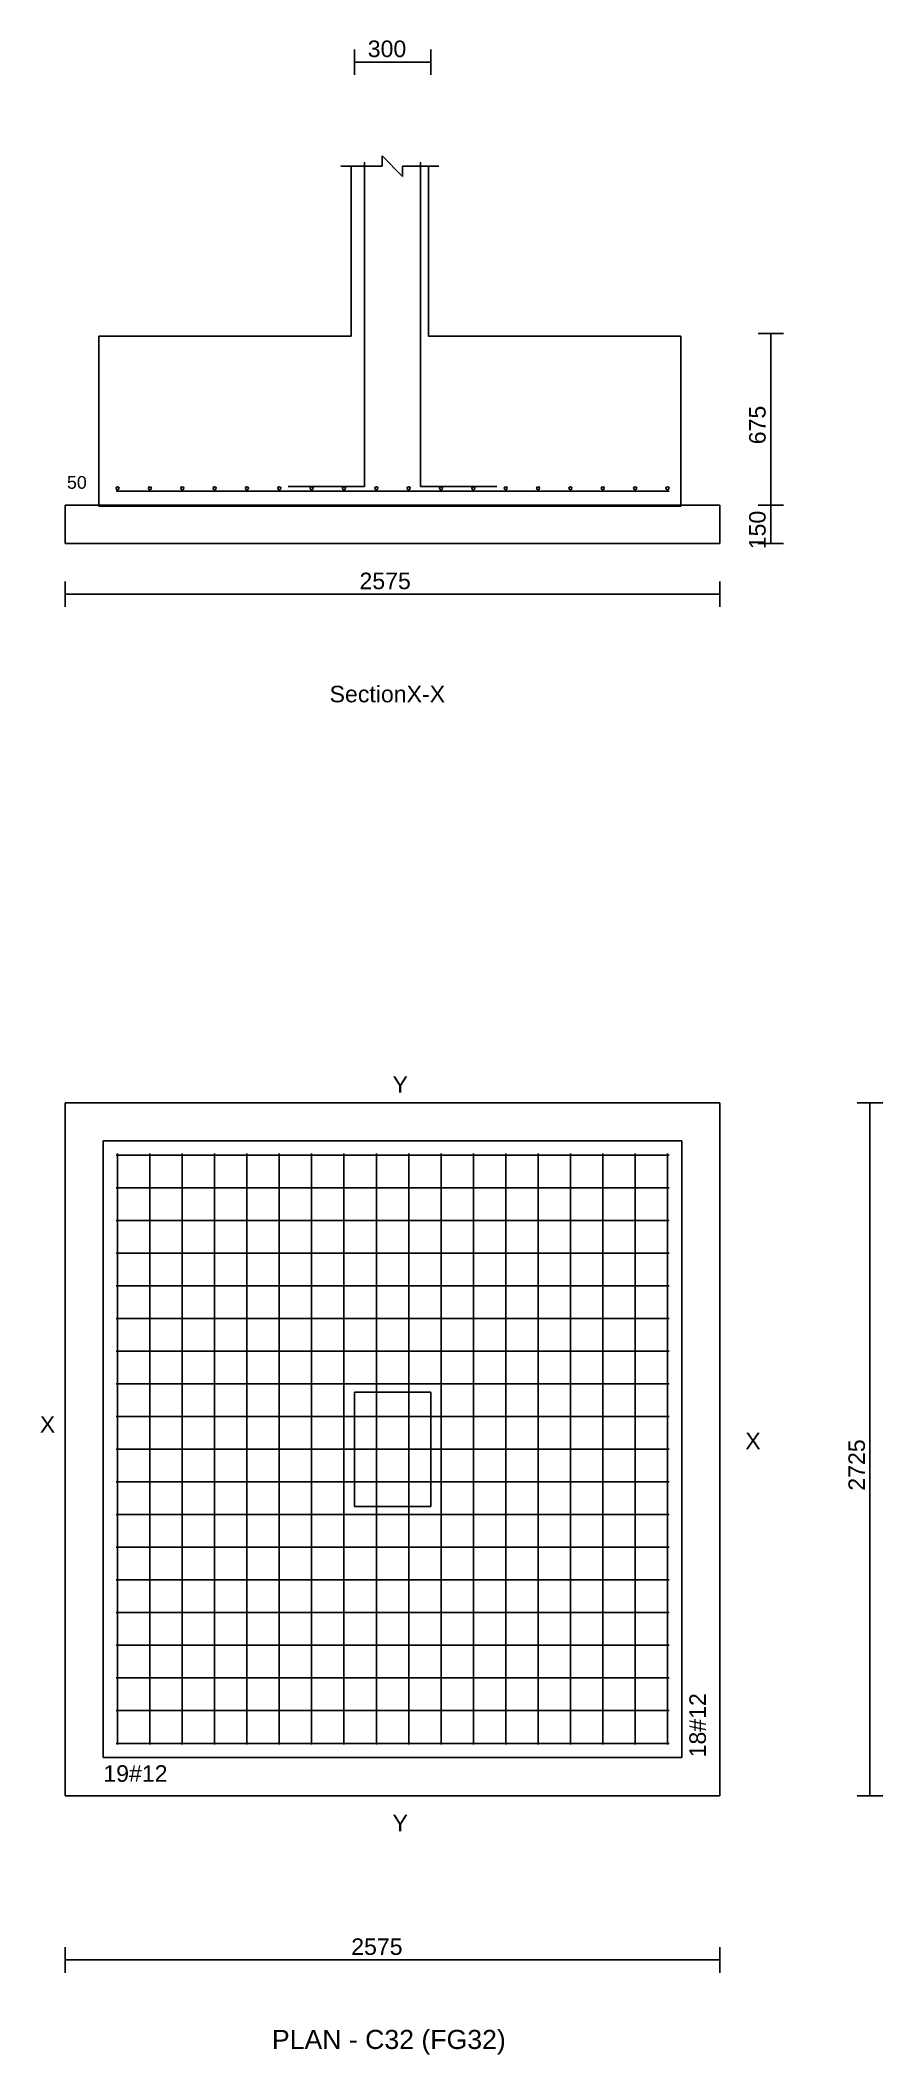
# Model space of a CAD drawing. Extents: x 0 to 27, y -1 to 285.
# Drawn here: x 22.38 to 25.69, y 106.52 to 114.44 of the extents above; entities that cross this region are included whole.
import ezdxf
from ezdxf.enums import TextEntityAlignment as Align

# ---------------------------------------------------------------- set-up
doc = ezdxf.new("R2010")
doc.units = 0
for name, color, linetype in [('Bottom_Cover', 7, 'CONTINUOUS'), ('Column_Bars', 4, 'CONTINUOUS'), ('Column_Dimension', 7, 'CONTINUOUS'), ('Columns', 4, 'CONTINUOUS'), ('dim_all', 7, 'CONTINUOUS'), ('Footing_Plan', 7, 'CONTINUOUS'), ('PCC', 2, 'CONTINUOUS'), ('PCC_Depth', 7, 'CONTINUOUS'), ('Pcc_Plan', 2, 'CONTINUOUS'), ('Plan', 7, 'CONTINUOUS'), ('Plan_Rf_Xdir', 1, 'CONTINUOUS'), ('Plan_Rf_Ydir', 3, 'CONTINUOUS'), ('Section', 2, 'CONTINUOUS'), ('SectionName', 3, 'CONTINUOUS'), ('Sectn_Rf_Xdir', 1, 'CONTINUOUS'), ('Sectn_Rf_Ydir', 3, 'CONTINUOUS'), ('Total_Depth', 7, 'CONTINUOUS'), ('X_Dimension', 7, 'CONTINUOUS')]:
    doc.layers.add(name, color=color, linetype=linetype)
doc.styles.add('STRUDS_Arial', font='ARIAL.TTF', dxfattribs={"height": 0.04})

msp = doc.modelspace()

# ---------------------------------------------------------------- texts
at = {"layer": 'Bottom_Cover', "style": 'STRUDS_Arial'}
msp.add_text('50', height=0.05, dxfattribs=at).set_placement((22.4821, 112.678))
at = {"layer": 'Column_Dimension', "style": 'STRUDS_Arial'}
msp.add_text('300', height=0.065, dxfattribs=at).set_placement((23.665, 114.376))
at = {"layer": 'dim_all', "style": 'STRUDS_Arial'}
msp.add_text('2725 ', height=0.065, rotation=90, dxfattribs=at).set_placement((25.6205, 108.737))
msp.add_text('2575 ', height=0.065, dxfattribs=at).set_placement((23.6, 106.911))
at = {"layer": 'PCC_Depth', "style": 'STRUDS_Arial'}
msp.add_text('150', height=0.065, rotation=90, dxfattribs=at).set_placement((25.23, 112.44))
at = {"layer": 'Plan', "style": 'STRUDS_Arial'}
msp.add_text('PLAN - C32 (FG32) ', height=0.075, dxfattribs=at).set_placement((23.7625, 106.541), align=Align.CENTER)
at = {"layer": 'Plan_Rf_Xdir', "style": 'STRUDS_Arial'}
msp.add_text('19#12', height=0.065, dxfattribs=at).set_placement((22.625, 107.592))
at = {"layer": 'Plan_Rf_Ydir', "style": 'STRUDS_Arial'}
msp.add_text('18#12', height=0.065, rotation=90, dxfattribs=at).set_placement((24.995, 107.688))
at = {"layer": 'Section', "style": 'STRUDS_Arial'}
msp.add_text('SectionX-X', height=0.065, dxfattribs=at).set_placement((23.515, 111.838))
at = {"layer": 'SectionName', "style": 'STRUDS_Arial'}
for s, p in [('Y', (23.7625, 110.302)), ('X', (22.375, 108.965)), ('X', (25.15, 108.9)), ('Y', (23.7625, 107.397))]:
    msp.add_text(s, height=0.065, dxfattribs=at).set_placement(p)
at = {"layer": 'Total_Depth', "style": 'STRUDS_Arial'}
msp.add_text('675', height=0.065, rotation=90, dxfattribs=at).set_placement((25.23, 112.853))
at = {"layer": 'X_Dimension', "style": 'STRUDS_Arial'}
msp.add_text('2575', height=0.065, dxfattribs=at).set_placement((23.6325, 112.283))

# ---------------------------------------------------------------- linework, layer by layer
at = {"layer": 'Column_Bars'}
for p, q in [((23.6525, 113.963), (23.6525, 112.687)), ((23.8725, 113.963), (23.8725, 112.687)), ((23.6525, 112.687), (23.3525, 112.687)), ((23.8725, 112.687), (24.1725, 112.687))]:
    msp.add_line(p, q, dxfattribs=at)
at = {"layer": 'Columns'}
for p, q in [((23.6125, 108.675), (23.6125, 109.125)), ((23.6125, 109.125), (23.9125, 109.125)), ((23.9125, 109.125), (23.9125, 108.675)), ((23.9125, 108.675), (23.6125, 108.675))]:
    msp.add_line(p, q, dxfattribs=at)
at = {"layer": 'dim_all'}
for p, q in [((23.6125, 114.406), (23.6125, 114.306)), ((23.6125, 114.356), (23.9125, 114.356)), ((23.9125, 114.406), (23.9125, 114.306)), ((25.2, 113.288), (25.3, 113.288)), ((25.25, 112.613), (25.25, 113.288)), ((25.2, 112.613), (25.3, 112.613)), ((25.2, 112.613), (25.3, 112.613)), ((25.25, 112.463), (25.25, 112.613)), ((25.2, 112.463), (25.3, 112.463)), ((22.475, 112.313), (22.475, 112.213)), ((25.05, 112.313), (25.05, 112.213)), ((22.475, 112.263), (25.05, 112.263)), ((25.5905, 110.262), (25.6905, 110.262)), ((25.6405, 107.537), (25.6405, 110.262)), ((25.5905, 107.537), (25.6905, 107.537)), ((22.475, 106.941), (22.475, 106.841)), ((22.475, 106.891), (25.05, 106.891)), ((25.05, 106.941), (25.05, 106.841))]:
    msp.add_line(p, q, dxfattribs=at)
at = {"layer": 'Footing_Plan'}
for p, q in [((22.625, 107.688), (22.625, 110.113)), ((22.625, 110.113), (24.9, 110.113)), ((24.9, 110.113), (24.9, 107.688)), ((24.9, 107.688), (22.625, 107.688))]:
    msp.add_line(p, q, dxfattribs=at)
at = {"layer": 'PCC'}
for p, q in [((22.475, 112.463), (22.475, 112.613)), ((22.475, 112.613), (25.05, 112.613)), ((22.475, 112.463), (22.475, 112.613)), ((22.475, 112.613), (25.05, 112.613)), ((25.05, 112.613), (25.05, 112.463)), ((25.05, 112.613), (25.05, 112.463)), ((25.05, 112.463), (22.475, 112.463)), ((25.05, 112.463), (22.475, 112.463))]:
    msp.add_line(p, q, dxfattribs=at)
at = {"layer": 'Pcc_Plan'}
for p, q in [((22.475, 107.537), (22.475, 110.262)), ((22.475, 110.262), (25.05, 110.262)), ((25.05, 110.262), (25.05, 107.537)), ((25.05, 107.537), (22.475, 107.537))]:
    msp.add_line(p, q, dxfattribs=at)
at = {"layer": 'Plan_Rf_Xdir'}
for p, q in [((22.675, 110.057), (24.85, 110.057)), ((22.675, 109.928), (24.85, 109.928)), ((22.675, 109.8), (24.85, 109.8)), ((22.675, 109.671), (24.85, 109.671)), ((22.675, 109.543), (24.85, 109.543)), ((22.675, 109.414), (24.85, 109.414)), ((22.675, 109.286), (24.85, 109.286)), ((22.675, 109.157), (24.85, 109.157)), ((22.675, 109.029), (24.85, 109.029)), ((22.675, 108.9), (24.85, 108.9)), ((22.675, 108.772), (24.85, 108.772)), ((22.675, 108.643), (24.85, 108.643)), ((22.675, 108.515), (24.85, 108.515)), ((22.675, 108.386), (24.85, 108.386)), ((22.675, 108.258), (24.85, 108.258)), ((22.675, 108.129), (24.85, 108.129)), ((22.675, 108.001), (24.85, 108.001)), ((22.675, 107.872), (24.85, 107.872)), ((22.675, 107.743), (24.85, 107.743))]:
    msp.add_line(p, q, dxfattribs=at)
at = {"layer": 'Plan_Rf_Ydir'}
for p, q in [((22.681, 110.063), (22.681, 107.738)), ((22.8082, 110.063), (22.8082, 107.738)), ((22.9355, 110.063), (22.9355, 107.738)), ((23.0627, 110.063), (23.0627, 107.738)), ((23.1899, 110.063), (23.1899, 107.738)), ((23.3172, 110.063), (23.3172, 107.738)), ((23.4444, 110.063), (23.4444, 107.738)), ((23.5716, 110.063), (23.5716, 107.738)), ((23.6989, 110.063), (23.6989, 107.738)), ((23.8261, 110.063), (23.8261, 107.738)), ((23.9534, 110.063), (23.9534, 107.738)), ((24.0806, 110.063), (24.0806, 107.738)), ((24.2078, 110.063), (24.2078, 107.738)), ((24.3351, 110.063), (24.3351, 107.738)), ((24.4623, 110.063), (24.4623, 107.738)), ((24.5895, 110.063), (24.5895, 107.738)), ((24.7168, 110.063), (24.7168, 107.738)), ((24.844, 110.063), (24.844, 107.738))]:
    msp.add_line(p, q, dxfattribs=at)
at = {"layer": 'Section'}
for p, q in [((23.5997, 113.947), (23.5592, 113.947)), ((23.5592, 113.947), (23.5997, 113.947)), ((23.7212, 113.947), (23.5997, 113.947)), ((23.5997, 113.947), (23.5997, 113.278)), ((23.8022, 113.906), (23.7212, 113.987)), ((23.7212, 113.987), (23.7212, 113.947)), ((23.9035, 113.947), (23.8022, 113.947)), ((23.8022, 113.947), (23.8022, 113.906)), ((23.9035, 113.278), (23.9035, 113.947)), ((23.9035, 113.947), (23.9441, 113.947)), ((23.9441, 113.947), (23.9035, 113.947)), ((23.5997, 113.278), (22.6071, 113.278)), ((22.6071, 112.61), (22.6071, 113.278)), ((23.5997, 113.278), (23.5997, 113.278)), ((23.5997, 113.278), (23.5997, 113.278)), ((23.5997, 113.278), (23.5997, 113.278)), ((24.8961, 113.278), (23.9035, 113.278)), ((23.9035, 113.278), (23.9035, 113.278)), ((23.9035, 113.278), (23.9035, 113.278)), ((23.9035, 113.278), (23.9035, 113.278)), ((24.8961, 112.61), (24.8961, 113.278)), ((22.6071, 112.61), (24.8961, 112.61))]:
    msp.add_line(p, q, dxfattribs=at)
at = {"layer": 'Sectn_Rf_Xdir'}
msp.add_line((22.675, 112.669), (24.85, 112.669), dxfattribs=at)
at = {"layer": 'Sectn_Rf_Ydir'}
for centre in [(22.681, 112.68), (22.8082, 112.68), (22.9355, 112.68), (23.0627, 112.68), (23.1899, 112.68), (23.3172, 112.68), (23.4444, 112.68), (23.5716, 112.68), (23.6989, 112.68), (23.8261, 112.68), (23.9534, 112.68), (24.0806, 112.68), (24.2078, 112.68), (24.3351, 112.68), (24.4623, 112.68), (24.5895, 112.68), (24.7168, 112.68), (24.844, 112.68)]:
    msp.add_circle(centre, 0.006, dxfattribs=at)

msp.set_redraw_order([(e.dxf.handle, doc.entitydb.next_handle()) for e in msp.query("TEXT MTEXT ATTDEF DIMENSION ARC_DIMENSION")])  # texts and dimensions are drawn at this point

doc.saveas('drawing.dxf')
